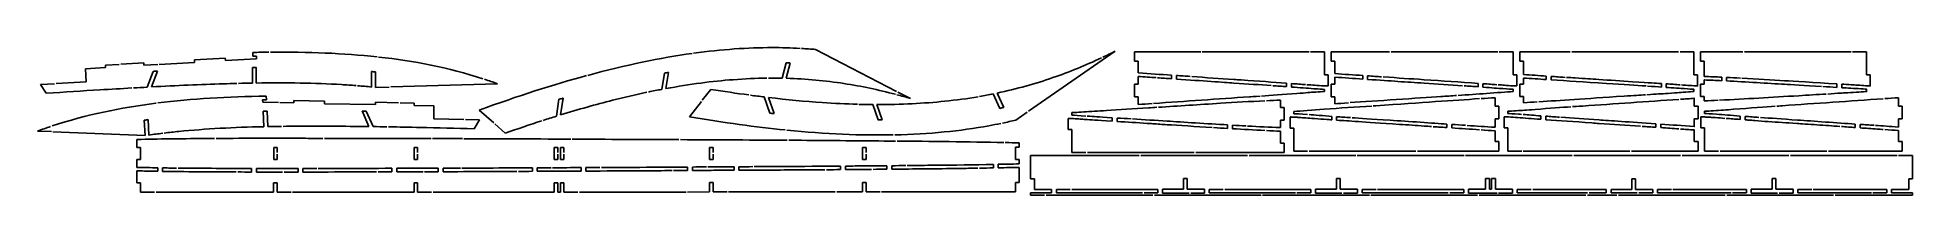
# Model space of a CAD drawing. Header units: millimetres. Extents: x 4 to 1216, y 2 to 98.
import ezdxf

# ---------------------------------------------------------------- set-up
doc = ezdxf.new("R2010")
doc.units = ezdxf.units.MM
doc.layers.get('0').update_dxf_attribs({"linetype": 'CONTINUOUS'})

msp = doc.modelspace()

# ---------------------------------------------------------------- linework, layer by layer
for p, q in [((559.6, 69.9), (507.2, 97.1)), ((35.2, 84.5), (48.1, 85.3)), ((48, 86.9), (57, 87.4)), ((48.1, 85.3), (48, 86.9)), ((58, 87.5), (72.8, 88.4)), ((72.8, 88.4), (72.9, 86.8)), ((72.9, 86.8), (81.9, 87.3)), ((82.9, 87.4), (105.7, 88.7)), ((105.7, 90.3), (125.5, 91.5)), ((105.7, 88.7), (105.7, 90.3)), ((125.5, 91.5), (125.6, 89.9)), ((125.6, 89.9), (145.7, 91.1)), ((143.1, 85.3), (143.1, 75.3)), ((143.3, 92.7), (143.3, 95.2)), ((145.7, 92.8), (143.3, 92.7)), ((145.6, 75.3), (145.6, 85.3)), ((145.7, 91.1), (145.7, 92.8)), ((488.2, 88.4), (485.7, 78.5)), ((488.3, 78.4), (490.8, 88.3)), ((644.9, 57), (701, 96)), ((713.4, 89.4), (713.4, 95.6)), ((756.3, 95.6), (713.4, 95.6)), ((713.4, 89.4), (715.8, 89.4)), ((715.8, 89.4), (715.8, 81.9)), ((826.3, 95.6), (757.3, 95.6)), ((836.3, 95.6), (827.3, 95.6)), ((836.3, 80.6), (836.3, 95.6)), ((840.5, 89.4), (840.5, 95.6)), ((878.3, 95.6), (840.5, 95.6)), ((840.5, 89.4), (842.9, 89.4)), ((842.9, 89.4), (842.9, 81.4)), ((948.3, 95.6), (879.3, 95.6)), ((958.3, 95.6), (949.3, 95.6)), ((958.3, 80.6), (958.3, 95.6)), ((962.6, 89.5), (962.6, 95.6)), ((995.2, 95.6), (962.6, 95.6)), ((962.6, 89.5), (964.9, 89.5)), ((964.9, 89.5), (964.9, 80.8)), ((1065.2, 95.6), (996.2, 95.6)), ((1075.2, 95.6), (1066.2, 95.6)), ((1075.2, 80.6), (1075.2, 95.6)), ((1079.4, 89.5), (1079.4, 95.6)), ((1106.8, 95.6), (1079.4, 95.6)), ((1079.4, 89.5), (1081.8, 89.5)), ((1081.8, 89.5), (1081.8, 79.6)), ((1176.8, 95.6), (1107.8, 95.6)), ((1186.8, 95.6), (1177.8, 95.6)), ((1186.8, 80.6), (1186.8, 95.6)), ((6.1, 74.4), (15.1, 74.9)), ((9.7, 68.7), (6.1, 74.4)), ((16.1, 75), (35.7, 76.1)), ((35.7, 76.1), (35.2, 84.5)), ((79, 82.9), (75, 72.6)), ((77.8, 72.8), (81.8, 83)), ((220.1, 82.8), (220.1, 72.7)), ((222.6, 72.5), (222.6, 82.5)), ((222.6, 72.5), (231.5, 72.7)), ((232.5, 72.8), (301.6, 74.9)), ((409.5, 81.7), (407.9, 71.2)), ((410.5, 71.7), (412.1, 82.2)), ((715.8, 74.6), (713.4, 74.6)), ((713.4, 66.4), (713.4, 74.6)), ((715.8, 79.6), (715.8, 74.6)), ((737.4, 80.4), (737.4, 78.1)), ((740.5, 77.9), (740.5, 80.2)), ((811.8, 75.2), (811.8, 73)), ((814.9, 72.7), (814.9, 75)), ((838.6, 80.6), (836.3, 80.6)), ((838.6, 80.6), (838.6, 73.5)), ((842.9, 74.6), (840.5, 74.6)), ((840.5, 66.4), (840.5, 74.6)), ((842.9, 79.1), (842.9, 74.6)), ((861.1, 80.2), (861.1, 77.9)), ((864.2, 77.7), (864.2, 80)), ((935.6, 75.1), (935.6, 72.9)), ((938.7, 72.6), (938.7, 74.9)), ((960.7, 80.6), (958.3, 80.6)), ((960.7, 73.5), (960.7, 80.6)), ((964.9, 74.6), (962.6, 74.6)), ((962.6, 66.5), (962.6, 74.6)), ((964.9, 78.5), (964.9, 74.6)), ((979.7, 79.8), (979.7, 77.6)), ((982.8, 77.4), (982.8, 79.6)), ((1054.1, 75), (1054.1, 72.7)), ((1057.3, 72.5), (1057.3, 74.8)), ((1077.5, 80.6), (1075.2, 80.6)), ((1077.5, 73.5), (1077.5, 80.6)), ((1081.8, 74.6), (1079.4, 74.6)), ((1079.4, 66.5), (1079.4, 74.6)), ((1081.8, 77.3), (1081.8, 74.6)), ((1093.1, 79.1), (1093.1, 76.8)), ((1096.2, 76.7), (1096.2, 78.9)), ((1167.6, 74.8), (1167.6, 72.5)), ((1170.7, 72.3), (1170.7, 74.6)), ((1189.2, 80.6), (1186.8, 80.6)), ((1189.2, 73.5), (1189.2, 80.6)), ((149.8, 62.8), (149.7, 64.5)), ((149.7, 64.5), (152.1, 64.4)), ((159.9, 62.6), (149.8, 62.8)), ((152.1, 64.4), (152, 66.9)), ((169.9, 62.4), (160.9, 62.6)), ((189.8, 63.5), (169.9, 64)), ((169.9, 64), (169.9, 62.4)), ((189.8, 61.9), (189.8, 63.5)), ((222.7, 61.3), (189.8, 61.9)), ((237.6, 62.5), (222.7, 62.8)), ((222.7, 62.8), (222.7, 61.3)), ((247.6, 62.3), (238.6, 62.5)), ((247.6, 60.7), (247.6, 62.3)), ((260.4, 60.5), (247.6, 60.7)), ((341.3, 64.8), (339.7, 53.8)), ((342.3, 54.6), (344, 65.6)), ((433.4, 63.3), (425.7, 53.5)), ((439.5, 71.2), (434, 64.1)), ((477.6, 55.8), (474, 66.3)), ((476.8, 66), (480.4, 55.5)), ((547.7, 51.4), (544.3, 61.4)), ((546.9, 61.4), (550.3, 51.4)), ((568.5, 65.3), (560.5, 69.5)), ((626.4, 58.9), (622.1, 68.3)), ((624.6, 68.8), (628.9, 59.5)), ((713.4, 66.4), (715.8, 66.4)), ((715.8, 66.4), (715.8, 61.4)), ((807.8, 59.4), (807.8, 64.2)), ((836.3, 69.8), (836.3, 71.2)), ((840.5, 66.4), (842.9, 66.4)), ((842.9, 66.4), (842.9, 61.9)), ((946.6, 60.3), (946.6, 65.8)), ((958.3, 69.8), (958.3, 71.3)), ((962.6, 66.5), (964.9, 66.5)), ((964.9, 66.5), (964.9, 62.5)), ((1075.2, 69.8), (1075.2, 71.3)), ((1075.4, 60.3), (1075.4, 65.4)), ((1079.4, 66.5), (1081.8, 66.5)), ((1081.8, 66.5), (1081.8, 63.7)), ((1186.8, 69.8), (1186.8, 71.3)), ((1207.5, 60.3), (1207.5, 65.8)), ((73.7, 41.2), (73.2, 51.2)), ((75.7, 51.6), (76.2, 41.6)), ((150.5, 47), (150.1, 57)), ((152.6, 57.1), (153, 47.1)), ((218.3, 47.1), (214, 57.2)), ((216.7, 57.1), (221.1, 47.1)), ((260.3, 52.1), (260.4, 60.5)), ((279.9, 51.7), (260.3, 52.1)), ((289.9, 51.4), (280.9, 51.6)), ((286.5, 45.7), (289.9, 51.4)), ((299.1, 49.4), (289.8, 57.8)), ((306.6, 42.8), (299.9, 48.8)), ((636.7, 51.3), (644.1, 56.4)), ((670.6, 45.2), (670.6, 52.4)), ((673, 56.1), (673, 54.5)), ((699.1, 52.8), (699.1, 50.6)), ((702.2, 50.4), (702.2, 52.6)), ((810.2, 59.4), (807.8, 59.4)), ((807.8, 46.4), (807.8, 51.2)), ((807.8, 51.2), (810.2, 51.2)), ((810.2, 59.4), (810.2, 51.2)), ((814, 53.2), (814, 46.1)), ((816.4, 56.9), (816.4, 55.4)), ((841, 53.7), (841, 51.5)), ((844.1, 51.2), (844.1, 53.5)), ((915.4, 48.7), (915.4, 46.4)), ((949, 60.3), (946.6, 60.3)), ((946.6, 46.6), (946.6, 52.1)), ((946.6, 52.1), (949, 52.1)), ((949, 60.3), (949, 52.1)), ((952.4, 53.3), (952.4, 46.2)), ((954.8, 57), (954.8, 55.5)), ((976.2, 54), (976.2, 51.8)), ((979.3, 51.5), (979.3, 53.8)), ((1050.6, 48.9), (1050.6, 46.6)), ((1053.7, 46.4), (1053.7, 48.6)), ((1077.8, 60.3), (1075.4, 60.3)), ((1075.4, 47.1), (1075.4, 52.2)), ((1075.4, 52.2), (1077.8, 52.2)), ((1077.8, 60.3), (1077.8, 52.2)), ((1079.7, 53.3), (1079.7, 46.2)), ((1082.1, 57), (1082.1, 55.5)), ((1105.1, 53.9), (1105.1, 51.7)), ((1108.2, 51.4), (1108.2, 53.7)), ((1179.5, 48.7), (1179.5, 46.5)), ((1182.6, 46.2), (1182.6, 48.5)), ((1209.9, 60.3), (1207.5, 60.3)), ((1207.5, 46.8), (1207.5, 52.2)), ((1207.5, 52.2), (1209.9, 52.2)), ((1209.9, 60.3), (1209.9, 52.2)), ((4.1, 44.2), (13.1, 43.8)), ((14.1, 43.7), (73.7, 41.2)), ((68.4, 38.7), (68.4, 33.6)), ((638.9, 36.5), (638.9, 33.7)), ((670.6, 45.2), (673, 45.2)), ((673, 45.2), (673, 30.2)), ((773.5, 48.2), (773.5, 45.9)), ((776.7, 45.7), (776.7, 48)), ((807.8, 36.4), (807.8, 44.1)), ((814, 46.1), (816.4, 46.1)), ((816.4, 46.1), (816.4, 31.1)), ((918.6, 46.2), (918.6, 48.5)), ((946.6, 37.3), (946.6, 44.3)), ((949, 37.3), (946.6, 37.3)), ((949, 37.3), (949, 31.1)), ((952.4, 46.2), (954.8, 46.2)), ((954.8, 46.2), (954.8, 31.2)), ((1075.4, 37.3), (1075.4, 44.9)), ((1077.8, 37.3), (1075.4, 37.3)), ((1077.8, 37.3), (1077.8, 31.2)), ((1079.7, 46.2), (1082.1, 46.2)), ((1082.1, 46.2), (1082.1, 31.2)), ((1207.5, 37.3), (1207.5, 44.5)), ((1209.9, 37.3), (1207.5, 37.3)), ((1209.9, 37.3), (1209.9, 31.2)), ((68.4, 33.6), (70.8, 33.6)), ((70.8, 25.7), (68.4, 25.7)), ((68.4, 25.7), (68.4, 20.6)), ((70.8, 33.6), (70.8, 25.7)), ((156.9, 25.7), (156.9, 33.6)), ((156.9, 33.6), (159.1, 33.6)), ((159.1, 25.7), (156.9, 25.7)), ((159.1, 33.6), (159.1, 30.2)), ((159.1, 29.2), (159.1, 25.7)), ((247.6, 25.7), (247.6, 33.6)), ((247.6, 33.6), (249.8, 33.6)), ((249.8, 25.7), (247.6, 25.7)), ((249.8, 33.6), (249.8, 30.2)), ((249.8, 29.2), (249.8, 25.7)), ((338.3, 25.7), (338.3, 33.6)), ((338.3, 33.6), (340.6, 33.6)), ((340.6, 25.7), (338.3, 25.7)), ((340.6, 33.6), (340.6, 30.2)), ((340.6, 29.2), (340.6, 25.7)), ((342.2, 25.7), (342.2, 33.6)), ((342.2, 33.6), (344.4, 33.6)), ((344.4, 25.7), (342.2, 25.7)), ((344.4, 33.6), (344.4, 30.2)), ((344.4, 29.2), (344.4, 25.7)), ((438.7, 25.8), (438.7, 33.6)), ((438.7, 33.6), (441, 33.6)), ((441, 25.8), (438.7, 25.8)), ((441, 33.6), (441, 30.2)), ((441, 29.2), (441, 25.8)), ((537.6, 25.8), (537.6, 33.6)), ((537.6, 33.6), (539.9, 33.6)), ((539.9, 25.8), (537.6, 25.8)), ((539.9, 33.6), (539.9, 30.2)), ((539.9, 29.2), (539.9, 25.8)), ((636.5, 25.8), (636.5, 33.7)), ((636.5, 33.7), (638.9, 33.7)), ((638.9, 25.8), (636.5, 25.8)), ((638.9, 25.8), (638.9, 22.9)), ((716.5, 28.3), (646.3, 28.3)), ((646.3, 28.3), (646.3, 13.2)), ((673, 30.2), (682, 30.2)), ((683, 30.2), (752, 30.2)), ((786.5, 28.3), (717.5, 28.3)), ((753, 30.2), (810.2, 30.2)), ((856.5, 28.3), (787.5, 28.3)), ((810.2, 36.4), (807.8, 36.4)), ((810.2, 36.4), (810.2, 30.2)), ((816.4, 31.1), (825.4, 31.1)), ((826.4, 31.1), (895.4, 31.1)), ((926.5, 28.3), (857.5, 28.3)), ((896.4, 31.1), (949, 31.1)), ((996.5, 28.3), (927.5, 28.3)), ((954.8, 31.2), (963.8, 31.2)), ((964.8, 31.2), (1033.8, 31.2)), ((1066.5, 28.3), (997.5, 28.3)), ((1034.8, 31.2), (1077.8, 31.2)), ((1136.5, 28.3), (1067.5, 28.3)), ((1082.1, 31.2), (1091.1, 31.2)), ((1092.1, 31.2), (1161.1, 31.2)), ((1206.5, 28.3), (1137.5, 28.3)), ((1162.1, 31.2), (1209.9, 31.2)), ((1216.5, 28.3), (1207.5, 28.3)), ((1216.5, 28.3), (1216.5, 13.2)), ((68.4, 18.4), (68.4, 10.6)), ((81.9, 20.4), (81.9, 18.1)), ((85, 18), (85, 20.3)), ((142.6, 19.9), (142.6, 17.6)), ((145.7, 17.6), (145.7, 19.9)), ((172.6, 19.9), (172.6, 17.6)), ((175.7, 17.6), (175.7, 19.9)), ((233.3, 20), (233.3, 17.7)), ((236.5, 17.7), (236.5, 20)), ((263.3, 20), (263.3, 17.8)), ((266.5, 17.8), (266.5, 20.1)), ((266.5, 20.1), (268.6, 20.1)), ((268.6, 17.8), (266.5, 17.8)), ((324.1, 20.3), (324.1, 18.1)), ((327.2, 18.1), (327.2, 20.3)), ((355.6, 20.5), (355.6, 18.2)), ((358.7, 18.2), (358.7, 20.5)), ((424.4, 20.8), (424.4, 18.6)), ((427.6, 18.6), (427.6, 20.8)), ((454.5, 21), (454.5, 18.7)), ((457.6, 18.7), (457.6, 21)), ((523.3, 21.4), (523.3, 19.2)), ((526.5, 19.2), (526.5, 21.5)), ((553.4, 21.7), (553.4, 19.4)), ((556.5, 19.4), (556.5, 21.7)), ((622.2, 22.5), (622.2, 20.3)), ((625.3, 20.3), (625.3, 22.6)), ((638.9, 20.6), (638.9, 10.7)), ((646.3, 13.2), (648.7, 13.2)), ((648.7, 13.2), (648.7, 6.2)), ((745.1, 6.4), (745.1, 13.3)), ((745.1, 13.3), (747.6, 13.3)), ((747.6, 13.3), (747.6, 6.4)), ((844, 6.4), (844, 13.3)), ((844, 13.3), (846.5, 13.3)), ((846.5, 13.3), (846.5, 6.4)), ((940.4, 6.4), (940.4, 13.3)), ((940.4, 13.3), (942.9, 13.3)), ((942.9, 13.3), (942.9, 6.4)), ((944.3, 6.4), (944.3, 13.3)), ((944.3, 13.3), (946.8, 13.3)), ((946.8, 13.3), (946.8, 6.4)), ((1035.1, 6.2), (1035.1, 13.2)), ((1035.1, 13.2), (1037.4, 13.2)), ((1037.4, 13.2), (1037.4, 6.2)), ((1125.7, 6.4), (1125.7, 13.3)), ((1125.7, 13.3), (1128.2, 13.3)), ((1128.2, 13.3), (1128.2, 6.4)), ((1214.1, 6.3), (1214.1, 13.2)), ((1214.1, 13.2), (1216.5, 13.2)), ((68.4, 10.6), (70.8, 10.6)), ((70.8, 10.6), (70.8, 4.6)), ((70.8, 4.6), (79.8, 4.6)), ((80.8, 4.6), (156.8, 4.6)), ((156.8, 4.6), (156.8, 10.6)), ((156.8, 10.6), (159.1, 10.6)), ((159.1, 10.6), (159.1, 4.6)), ((159.1, 4.6), (168.1, 4.6)), ((169.1, 4.6), (247.6, 4.6)), ((247.6, 4.6), (247.6, 10.6)), ((247.6, 10.6), (249.9, 10.6)), ((249.9, 10.6), (249.9, 4.6)), ((249.9, 4.6), (258.9, 4.6)), ((259.9, 4.6), (338.3, 4.6)), ((338.3, 4.6), (338.3, 10.6)), ((338.3, 10.6), (340.6, 10.6)), ((340.6, 10.6), (340.6, 4.6)), ((340.6, 4.6), (342.2, 4.6)), ((342.2, 4.6), (342.2, 10.6)), ((342.2, 10.6), (344.5, 10.6)), ((344.5, 10.6), (344.5, 4.6)), ((344.5, 4.6), (353.5, 4.6)), ((354.5, 4.6), (423.5, 4.6)), ((424.5, 4.6), (438.7, 4.7)), ((438.7, 4.7), (438.7, 10.7)), ((438.7, 10.7), (441, 10.7)), ((441, 10.7), (441, 4.7)), ((441, 4.7), (450, 4.7)), ((451, 4.7), (520, 4.7)), ((521, 4.7), (537.6, 4.7)), ((537.6, 4.7), (537.6, 10.7)), ((537.6, 10.7), (539.9, 10.7)), ((539.9, 10.7), (539.9, 4.7)), ((539.9, 4.7), (548.9, 4.7)), ((549.9, 4.7), (636.5, 4.7)), ((636.5, 4.7), (636.5, 10.7)), ((636.5, 10.7), (638.9, 10.7)), ((659.8, 4), (646.3, 4)), ((646.3, 4), (646.3, 2.5)), ((648.7, 6.2), (659.8, 6.2)), ((659.8, 6.2), (659.8, 4)), ((662.9, 4), (662.9, 6.2)), ((728.6, 6.2), (728.6, 4)), ((731.6, 3.9), (731.6, 6.4)), ((731.6, 6.4), (745.1, 6.4)), ((747.6, 6.4), (758.8, 6.4)), ((758.8, 6.4), (758.8, 3.9)), ((761.8, 4), (761.8, 6.2)), ((827.5, 6.2), (827.5, 4)), ((830.5, 3.9), (830.5, 6.4)), ((830.5, 6.4), (844, 6.4)), ((847.6, 3.9), (830.5, 3.9)), ((846.5, 6.4), (857.6, 6.4)), ((857.6, 3.9), (848.6, 3.9)), ((857.6, 6.4), (857.6, 3.9)), ((860.6, 4), (860.6, 6.2)), ((926.3, 6.2), (926.3, 4)), ((929.3, 6.4), (940.4, 6.4)), ((929.3, 3.9), (929.3, 6.4)), ((947.9, 3.9), (929.3, 3.9)), ((942.9, 6.4), (944.3, 6.4)), ((946.8, 6.4), (957.9, 6.4)), ((957.9, 3.9), (948.9, 3.9)), ((957.9, 6.4), (957.9, 3.9)), ((960.9, 4), (960.9, 6.2)), ((1016.4, 6.2), (1018.5, 6.2)), ((1018.5, 4), (1016.4, 4)), ((1018.5, 6.2), (1018.5, 4)), ((1021.6, 4), (1021.6, 6.2)), ((1021.6, 6.2), (1035.1, 6.2)), ((1038.5, 4), (1021.6, 4)), ((1037.4, 6.2), (1048.5, 6.2)), ((1048.5, 4), (1039.5, 4)), ((1048.5, 6.2), (1048.5, 4)), ((1051.6, 4), (1051.6, 6.2)), ((1109.2, 6.3), (1109.2, 4)), ((1112.2, 6.4), (1125.7, 6.4)), ((1112.2, 3.9), (1112.2, 6.4)), ((1128.2, 6.4), (1139.3, 6.4)), ((1139.3, 6.4), (1139.3, 3.9)), ((1142.3, 4), (1142.3, 6.3)), ((1199.9, 6.3), (1199.9, 4)), ((1203, 4), (1203, 6.3)), ((1203, 6.3), (1214.1, 6.3)), ((1216.5, 4), (1203, 4)), ((1216.5, 4), (1216.5, 2.5))]:
    msp.add_line(p, q)
for points, knots in [([(497.2, 97.8), (491.3, 98.1), (485.3, 98.3), (479.2, 98.3), (463.4, 98.3), (446.5, 97.1), (428.4, 94.7)], [62.963633, 62.963633, 62.963633, 62.963633, 67.777365, 67.777365, 67.777365, 80.306672, 80.306672, 80.306672, 80.306672]), ([(145.6, 85.3), (145.6, 85.3), (145.6, 85.3), (145.6, 85.3), (144.8, 85.3), (144, 85.3), (143.2, 85.3), (143.2, 85.3), (143.2, 85.3), (143.1, 85.3)], [0.729213572, 0.729213572, 0.729213572, 0.729213572, 0.729342765, 0.729342765, 0.729342765, 0.734346365, 0.734346365, 0.734346365, 0.734469067, 0.734469067, 0.734469067, 0.734469067]), ([(490.8, 88.3), (490.8, 88.3), (490.8, 88.3), (490.7, 88.3), (489.9, 88.4), (489.1, 88.4), (488.3, 88.4), (488.3, 88.4), (488.3, 88.4), (488.2, 88.4)], [-0.354879958, -0.354879958, -0.354879958, -0.354879958, -0.354710557, -0.354710557, -0.354710557, -0.34918117, -0.34918117, -0.34918117, -0.349072873, -0.349072873, -0.349072873, -0.349072873]), ([(692, 91.6), (681.8, 86.8), (671.4, 82.5), (660.7, 78.8), (649.2, 74.8), (637.3, 71.5), (624.6, 68.8)], [-0.5250361, -0.5250361, -0.5250361, -0.5250361, -0.4405623, -0.4405623, -0.4405623, -0.3497685, -0.3497685, -0.3497685, -0.3497685]), ([(133.1, 75.1), (130.2, 75), (127.3, 74.9), (124.3, 74.8), (109.6, 74.3), (94.1, 73.7), (77.8, 72.8)], [0.7558654, 0.7558654, 0.7558654, 0.7558654, 0.7737697, 0.7737697, 0.7737697, 0.8629802, 0.8629802, 0.8629802, 0.8629802]), ([(81.8, 83), (81.7, 83), (81.7, 83), (81.7, 83), (80.8, 83), (79.9, 82.9), (79.1, 82.9), (79, 82.9), (79, 82.9), (79, 82.9)], [0.854790638, 0.854790638, 0.854790638, 0.854790638, 0.854960055, 0.854960055, 0.854960055, 0.859719001, 0.859719001, 0.859719001, 0.859789574, 0.859789574, 0.859789574, 0.859789574]), ([(210.1, 73.7), (207, 73.9), (203.8, 74.1), (200.7, 74.3), (183.3, 75.4), (165.1, 75.6), (145.6, 75.3)], [0.5823901, 0.5823901, 0.5823901, 0.5823901, 0.6051355, 0.6051355, 0.6051355, 0.729686, 0.729686, 0.729686, 0.729686]), ([(222.6, 82.5), (222.6, 82.5), (222.6, 82.5), (222.6, 82.5), (221.8, 82.6), (221, 82.7), (220.2, 82.8), (220.2, 82.8), (220.1, 82.8), (220.1, 82.8)], [0.554297538, 0.554297538, 0.554297538, 0.554297538, 0.554427699, 0.554427699, 0.554427699, 0.56017017, 0.56017017, 0.56017017, 0.560328516, 0.560328516, 0.560328516, 0.560328516]), ([(412.1, 82.2), (412, 82.2), (412, 82.2), (412, 82.2), (411.2, 82), (410.3, 81.9), (409.5, 81.7), (409.5, 81.7), (409.5, 81.7), (409.5, 81.7)], [-0.192820675, -0.192820675, -0.192820675, -0.192820675, -0.192668995, -0.192668995, -0.192668995, -0.188113976, -0.188113976, -0.188113976, -0.188036465, -0.188036465, -0.188036465, -0.188036465]), ([(475.7, 78.5), (468.7, 78.4), (461.4, 78.1), (454, 77.5), (440.4, 76.5), (426, 74.6), (410.5, 71.7)], [-0.3208869, -0.3208869, -0.3208869, -0.3208869, -0.2732196, -0.2732196, -0.2732196, -0.1866236, -0.1866236, -0.1866236, -0.1866236]), ([(558.9, 68), (547.9, 70.9), (536.9, 73.3), (525.6, 75), (513.6, 76.9), (501.2, 78), (488.3, 78.4)], [-0.5255921, -0.5255921, -0.5255921, -0.5255921, -0.4405623, -0.4405623, -0.4405623, -0.3497685, -0.3497685, -0.3497685, -0.3497685]), ([(715.8, 81.9), (715.8, 81.9), (715.8, 81.9), (715.9, 81.9), (723.7, 81.3), (730, 80.9), (737.4, 80.4)], [0.291904, 0.291904, 0.291904, 0.291904, 0.297798, 0.297798, 0.297798, 2.797022, 2.797022, 2.797022, 2.797022]), ([(727.4, 78.8), (723.7, 79.1), (720, 79.3), (715.9, 79.6), (715.8, 79.6), (715.8, 79.6), (715.8, 79.6)], [1.393771, 1.393771, 1.393771, 1.393771, 2.604899, 2.604899, 2.604899, 2.611123, 2.611123, 2.611123, 2.611123]), ([(801.8, 73.7), (794.5, 74.2), (786.7, 74.7), (777.7, 75.3), (771.3, 75.8), (757.2, 76.7), (740.5, 77.9)], [1.064272, 1.064272, 1.064272, 1.064272, 3.261069, 3.261069, 3.261069, 4.824402, 4.824402, 4.824402, 4.824402]), ([(750.5, 79.5), (759.5, 78.9), (768.6, 78.2), (777.7, 77.6), (779.3, 77.5), (780.8, 77.4), (782.4, 77.3), (794.2, 76.5), (802.5, 75.9), (811.8, 75.2)], [1.280196, 1.280196, 1.280196, 1.280196, 4.014316, 4.014316, 4.014316, 4.481557, 4.481557, 4.481557, 8.0232, 8.0232, 8.0232, 8.0232]), ([(824.9, 74.2), (826.6, 74.1), (828.3, 74), (830, 73.9), (831.7, 73.8), (833.9, 73.6), (835.8, 73.5), (837.3, 73.5), (837.8, 73.4), (838.6, 73.5), (838.6, 73.5), (838.6, 73.5), (838.6, 73.5)], [1.22577, 1.22577, 1.22577, 1.22577, 1.898828, 1.898828, 1.898828, 2.532651, 2.532651, 2.532651, 3.020045, 3.020045, 3.020045, 3.031986, 3.031986, 3.031986, 3.031986]), ([(842.9, 81.4), (842.9, 81.4), (842.9, 81.4), (843, 81.4), (849.1, 81), (855.1, 80.6), (861.1, 80.2)], [0.284746, 0.284746, 0.284746, 0.284746, 0.290369, 0.290369, 0.290369, 2.138683, 2.138683, 2.138683, 2.138683]), ([(861.1, 77.9), (855.1, 78.3), (849.1, 78.7), (843, 79.1), (842.9, 79.1), (842.9, 79.1), (842.9, 79.1)], [0.279812, 0.279812, 0.279812, 0.279812, 2.065299, 2.065299, 2.065299, 2.071532, 2.071532, 2.071532, 2.071532]), ([(925.6, 73.5), (917.3, 74.1), (909.1, 74.6), (900.8, 75.2), (888.6, 76), (879.9, 76.6), (864.2, 77.7)], [1.061488, 1.061488, 1.061488, 1.061488, 3.544464, 3.544464, 3.544464, 7.21095, 7.21095, 7.21095, 7.21095]), ([(874.2, 79.3), (884.2, 78.6), (891.4, 78.1), (900.8, 77.5), (912.4, 76.7), (924, 75.9), (935.6, 75.1)], [1.624411, 1.624411, 1.624411, 1.624411, 5.553757, 5.553757, 5.553757, 10.415435, 10.415435, 10.415435, 10.415435]), ([(948.6, 74.2), (950, 74.1), (951.3, 74), (952.7, 73.9), (954, 73.8), (956.2, 73.6), (958, 73.5), (959.5, 73.5), (960, 73.4), (960.6, 73.5), (960.6, 73.5), (960.7, 73.5), (960.7, 73.5)], [1.39862, 1.39862, 1.39862, 1.39862, 2.070208, 2.070208, 2.070208, 2.747021, 2.747021, 2.747021, 3.295826, 3.295826, 3.295826, 3.312427, 3.312427, 3.312427, 3.312427]), ([(964.9, 80.8), (965, 80.8), (965, 80.8), (965, 80.8), (969.9, 80.5), (975, 80.2), (979.7, 79.8)], [0.281686, 0.281686, 0.281686, 0.281686, 0.287223, 0.287223, 0.287223, 1.747778, 1.747778, 1.747778, 1.747778]), ([(979.7, 77.6), (975, 77.9), (969.9, 78.2), (965, 78.5), (965, 78.5), (965, 78.5), (964.9, 78.5)], [0.364662, 0.364662, 0.364662, 0.364662, 1.681767, 1.681767, 1.681767, 1.687446, 1.687446, 1.687446, 1.687446]), ([(1044.2, 73.4), (1038, 73.8), (1029.9, 74.3), (1018.6, 75), (1003.4, 76), (993.6, 76.7), (982.8, 77.4)], [0.849691, 0.849691, 0.849691, 0.849691, 2.002377, 2.002377, 2.002377, 3.558796, 3.558796, 3.558796, 3.558796]), ([(992.8, 79), (994.7, 78.9), (996.6, 78.7), (998.3, 78.6), (1005.5, 78.1), (1008.3, 78), (1013.6, 77.6), (1020.7, 77.1), (1028.1, 76.7), (1035.4, 76.2), (1047.7, 75.4), (1049.7, 75.3), (1054.1, 75)], [1.534617, 1.534617, 1.534617, 1.534617, 2.134203, 2.134203, 2.134203, 4.693759, 4.693759, 4.693759, 8.119066, 8.119066, 8.119066, 13.867442, 13.867442, 13.867442, 13.867442]), ([(1067.2, 74.1), (1068.2, 74), (1069.1, 73.9), (1070, 73.9), (1071.6, 73.8), (1073.4, 73.6), (1075, 73.6), (1075.7, 73.5), (1076.3, 73.5), (1076.8, 73.5), (1077.1, 73.5), (1077.2, 73.5), (1077.3, 73.5), (1077.4, 73.5), (1077.4, 73.5), (1077.5, 73.5), (1077.5, 73.5), (1077.5, 73.5), (1077.5, 73.5)], [1.106198, 1.106198, 1.106198, 1.106198, 1.385165, 1.385165, 1.385165, 1.872141, 1.872141, 1.872141, 2.087373, 2.087373, 2.087373, 2.197742, 2.197742, 2.197742, 2.218431, 2.218431, 2.218431, 2.224801, 2.224801, 2.224801, 2.224801]), ([(1081.8, 79.6), (1081.8, 79.6), (1081.8, 79.6), (1081.9, 79.6), (1085.6, 79.4), (1089.4, 79.3), (1093.1, 79.1)], [0.283509, 0.283509, 0.283509, 0.283509, 0.289263, 0.289263, 0.289263, 1.411436, 1.411436, 1.411436, 1.411436]), ([(1093.1, 76.8), (1089.4, 77), (1085.6, 77.2), (1081.9, 77.3), (1081.8, 77.3), (1081.8, 77.3), (1081.8, 77.3)], [0.576972, 0.576972, 0.576972, 0.576972, 1.698182, 1.698182, 1.698182, 1.704419, 1.704419, 1.704419, 1.704419]), ([(1157.6, 73.1), (1147, 73.7), (1137.7, 74.3), (1133.8, 74.5), (1123, 75.2), (1108.8, 76), (1096.2, 76.7)], [1.129118, 1.129118, 1.129118, 1.129118, 4.391849, 4.391849, 4.391849, 13.387307, 13.387307, 13.387307, 13.387307]), ([(1106.2, 78.4), (1115.9, 77.9), (1125.7, 77.3), (1133.8, 76.8), (1139.2, 76.5), (1153.3, 75.6), (1167.6, 74.8)], [1.106894, 1.106894, 1.106894, 1.106894, 3.888336, 3.888336, 3.888336, 5.756443, 5.756443, 5.756443, 5.756443]), ([(1170.7, 74.6), (1172.5, 74.5), (1174.8, 74.3), (1176.8, 74.2), (1178.1, 74.1), (1179.6, 74), (1180.9, 73.9), (1183.1, 73.8), (1184.5, 73.7), (1186.2, 73.6), (1186.8, 73.6), (1187.6, 73.5), (1188.3, 73.5), (1188.5, 73.5), (1188.8, 73.5), (1189, 73.5), (1189.1, 73.5), (1189.1, 73.5), (1189.1, 73.5), (1189.1, 73.5), (1189.1, 73.5), (1189.1, 73.5), (1189.2, 73.5), (1189.2, 73.5), (1189.2, 73.5), (1189.2, 73.5), (1189.2, 73.5), (1189.2, 73.5)], [0.028943, 0.028943, 0.028943, 0.028943, 0.553242, 0.553242, 0.553242, 0.911313, 0.911313, 0.911313, 1.48166, 1.48166, 1.48166, 1.666823, 1.666823, 1.666823, 1.714229, 1.714229, 1.714229, 1.724407, 1.724407, 1.724407, 1.727258, 1.727258, 1.727258, 1.728224, 1.728224, 1.728224, 1.731945, 1.731945, 1.731945, 1.731945]), ([(65.1, 72.1), (58.4, 71.7), (51.5, 71.3), (44.5, 70.9), (33.3, 70.2), (21.7, 69.5), (9.7, 68.7)], [0.885816, 0.885816, 0.885816, 0.885816, 0.92144106, 0.92144106, 0.92144106, 0.97842146, 0.97842146, 0.97842146, 0.97842146]), ([(13.6, 47.5), (35.8, 54.8), (57.7, 59.3), (80.6, 62.2), (80.7, 62.2), (80.8, 62.2), (80.9, 62.2)], [0.4137969, 0.4137969, 0.4137969, 0.4137969, 0.5751811, 0.5751811, 0.5751811, 0.5756989, 0.5756989, 0.5756989, 0.5756989]), ([(344, 65.6), (344, 65.6), (343.9, 65.6), (343.9, 65.6), (343.1, 65.3), (342.2, 65), (341.4, 64.8), (341.4, 64.8), (341.3, 64.8), (341.3, 64.8)], [-0.077448545, -0.077448545, -0.077448545, -0.077448545, -0.077307367, -0.077307367, -0.077307367, -0.073391296, -0.073391296, -0.073391296, -0.07333521, -0.07333521, -0.07333521, -0.07333521]), ([(398.1, 69.3), (390.9, 67.8), (383.6, 66), (375.9, 64.1), (365.2, 61.4), (354, 58.2), (342.3, 54.6)], [-0.16383903, -0.16383903, -0.16383903, -0.16383903, -0.12498992, -0.12498992, -0.12498992, -0.07035071, -0.07035071, -0.07035071, -0.07035071]), ([(534.3, 61.6), (527, 61.8), (519.4, 62.1), (511.5, 62.7), (500.5, 63.4), (488.9, 64.5), (476.8, 66)], [-0.16383903, -0.16383903, -0.16383903, -0.16383903, -0.12498992, -0.12498992, -0.12498992, -0.07035071, -0.07035071, -0.07035071, -0.07035071]), ([(612.3, 66.4), (605.3, 65.2), (598.2, 64.3), (590.7, 63.5), (577.2, 62.1), (562.6, 61.3), (546.9, 61.4)], [-0.3208869, -0.3208869, -0.3208869, -0.3208869, -0.2732196, -0.2732196, -0.2732196, -0.1866236, -0.1866236, -0.1866236, -0.1866236]), ([(715.8, 61.4), (715.8, 61.4), (715.8, 61.4), (715.9, 61.4), (718.8, 61.6), (721.8, 61.8), (724.8, 62)], [0.2825402, 0.2825402, 0.2825402, 0.2825402, 0.2889744, 0.2889744, 0.2889744, 1.182541, 1.182541, 1.182541, 1.182541]), ([(725.8, 62.1), (746.5, 63.5), (767.1, 64.9), (787.8, 66.4), (788.6, 66.4), (791.1, 66.6), (794.6, 66.8)], [1.282541, 1.282541, 1.282541, 1.282541, 7.50223, 7.50223, 7.50223, 7.734393, 7.734393, 7.734393, 7.734393]), ([(797.8, 63.8), (788.2, 63.3), (778.5, 62.8), (769, 62.2), (755.3, 61.3), (741.7, 60.5), (728.9, 59.6)], [0.5209514, 0.5209514, 0.5209514, 0.5209514, 0.6126067, 0.6126067, 0.6126067, 0.7448872, 0.7448872, 0.7448872, 0.7448872]), ([(795.6, 66.9), (801.4, 67.3), (809.8, 67.9), (818.4, 68.5), (824.7, 69), (826.7, 69.2), (830.7, 69.5), (832.9, 69.6), (834.8, 69.7), (836.2, 69.8), (836.2, 69.8), (836.2, 69.8), (836.3, 69.8)], [7.755513, 7.755513, 7.755513, 7.755513, 8.1154757, 8.1154757, 8.1154757, 8.3764214, 8.3764214, 8.3764214, 8.5197979, 8.5197979, 8.5197979, 8.5217081, 8.5217081, 8.5217081, 8.5217081]), ([(807.8, 64.2), (807.7, 64.2), (807.7, 64.2), (807.7, 64.2), (804.7, 64.1), (801.8, 64), (798.8, 63.8)], [0.4891741, 0.4891741, 0.4891741, 0.4891741, 0.48937365, 0.48937365, 0.48937365, 0.51777689, 0.51777689, 0.51777689, 0.51777689]), ([(836.3, 71.2), (836.2, 71.2), (836.2, 71.2), (836.2, 71.2), (834.8, 71.3), (832.8, 71.4), (829.4, 71.6), (824.9, 72), (820.6, 72.3), (814.9, 72.7)], [0.1837226, 0.1837226, 0.1837226, 0.1837226, 0.1858526, 0.1858526, 0.1858526, 0.3374339, 0.3374339, 0.3374339, 0.5392153, 0.5392153, 0.5392153, 0.5392153]), ([(842.9, 61.9), (842.9, 61.9), (842.9, 61.9), (843, 61.9), (845.1, 62), (848.2, 62.2), (851.9, 62.5)], [0.1520836, 0.1520836, 0.1520836, 0.1520836, 0.1544741, 0.1544741, 0.1544741, 0.3932326, 0.3932326, 0.3932326, 0.3932326]), ([(852.9, 62.6), (869.2, 63.7), (896.6, 65.5), (911.6, 66.6), (915, 66.8), (918.4, 67), (921.7, 67.2)], [0.414329, 0.414329, 0.414329, 0.414329, 1.433911, 1.433911, 1.433911, 1.662744, 1.662744, 1.662744, 1.662744]), ([(936.6, 65.2), (919.2, 64), (900.2, 62.7), (869.4, 60.6), (868.9, 60.5), (868.3, 60.5), (867.8, 60.5)], [1.286826, 1.286826, 1.286826, 1.286826, 6.505677, 6.505677, 6.505677, 6.597773, 6.597773, 6.597773, 6.597773]), ([(922.7, 67.3), (928.9, 67.7), (935, 68.1), (941.1, 68.6), (947.2, 69), (954.2, 69.6), (958.2, 69.8), (958.3, 69.8), (958.3, 69.8), (958.3, 69.8)], [1.685334, 1.685334, 1.685334, 1.685334, 2.1018599, 2.1018599, 2.1018599, 2.513359, 2.513359, 2.513359, 2.5152859, 2.5152859, 2.5152859, 2.5152859]), ([(946.6, 65.8), (946.6, 65.8), (946.5, 65.8), (946.5, 65.8), (943.6, 65.6), (940.6, 65.4), (937.6, 65.2)], [0.2833118, 0.2833118, 0.2833118, 0.2833118, 0.2897658, 0.2897658, 0.2897658, 1.1872156, 1.1872156, 1.1872156, 1.1872156]), ([(958.3, 71.3), (958.3, 71.3), (958.3, 71.3), (958.2, 71.3), (956.9, 71.3), (954.9, 71.4), (951.7, 71.7), (948.1, 71.9), (944.5, 72.2), (938.7, 72.6)], [0.1700947, 0.1700947, 0.1700947, 0.1700947, 0.1719766, 0.1719766, 0.1719766, 0.3034879, 0.3034879, 0.3034879, 0.4464918, 0.4464918, 0.4464918, 0.4464918]), ([(964.9, 62.5), (965, 62.5), (965, 62.5), (965, 62.5), (968.1, 62.7), (971, 62.9), (973.9, 63.1)], [0.2865818, 0.2865818, 0.2865818, 0.2865818, 0.2931648, 0.2931648, 0.2931648, 1.2421011, 1.2421011, 1.2421011, 1.2421011]), ([(974.9, 63.1), (989.4, 64.1), (1003.5, 65.1), (1030, 66.8), (1036.2, 67.2), (1040.5, 67.5), (1043.8, 67.7)], [1.350582, 1.350582, 1.350582, 1.350582, 6.075626, 6.075626, 6.075626, 7.165095, 7.165095, 7.165095, 7.165095]), ([(1065.5, 64.7), (1044.7, 63.3), (1024, 61.8), (1003.3, 60.4), (1002.5, 60.4), (1000.1, 60.2), (996.6, 60)], [1.282542, 1.282542, 1.282542, 1.282542, 7.515373, 7.515373, 7.515373, 7.747348, 7.747348, 7.747348, 7.747348]), ([(1044.8, 67.7), (1051.5, 68.2), (1053.6, 68.3), (1058.5, 68.6), (1064.7, 69), (1067.7, 69.3), (1070, 69.5), (1072.4, 69.6), (1074, 69.7), (1075.1, 69.8), (1075.1, 69.8), (1075.1, 69.8), (1075.2, 69.8)], [7.279134, 7.279134, 7.279134, 7.279134, 9.675267, 9.675267, 9.675267, 12.635751, 12.635751, 12.635751, 15.609383, 15.609383, 15.609383, 15.661276, 15.661276, 15.661276, 15.661276]), ([(1075.2, 71.3), (1075.1, 71.3), (1075.1, 71.3), (1075.1, 71.3), (1073.8, 71.3), (1071.9, 71.5), (1068.8, 71.7), (1067.5, 71.8), (1060.8, 72.3), (1057.3, 72.5)], [0.1722, 0.1722, 0.1722, 0.1722, 0.1741925, 0.1741925, 0.1741925, 0.3112353, 0.3112353, 0.3112353, 0.3704791, 0.3704791, 0.3704791, 0.3704791]), ([(1075.4, 65.4), (1075.4, 65.4), (1075.4, 65.4), (1075.4, 65.4), (1072.4, 65.2), (1069.4, 65), (1066.4, 64.8)], [0.2825406, 0.2825406, 0.2825406, 0.2825406, 0.288975, 0.288975, 0.288975, 1.1825415, 1.1825415, 1.1825415, 1.1825415]), ([(1081.8, 63.7), (1081.8, 63.7), (1081.8, 63.7), (1081.9, 63.7), (1084.9, 63.9), (1087.8, 64), (1090.8, 64.1)], [0.2824789, 0.2824789, 0.2824789, 0.2824789, 0.2887373, 0.2887373, 0.2887373, 1.1853897, 1.1853897, 1.1853897, 1.1853897]), ([(1091.8, 64.2), (1108.6, 65), (1125.3, 66), (1142.9, 67.1), (1148.8, 67.5), (1154.8, 67.8), (1160.7, 68.2)], [1.285827, 1.285827, 1.285827, 1.285827, 6.343462, 6.343462, 6.343462, 8.042733, 8.042733, 8.042733, 8.042733]), ([(1197.5, 65.1), (1175.8, 63.6), (1154.1, 62.1), (1132.4, 60.6), (1131.9, 60.5), (1130.6, 60.5), (1128.7, 60.3)], [1.282546, 1.282546, 1.282546, 1.282546, 7.805113, 7.805113, 7.805113, 7.966983, 7.966983, 7.966983, 7.966983]), ([(1161.7, 68.2), (1164.6, 68.4), (1167.6, 68.6), (1170.5, 68.8), (1171.3, 68.8), (1177.1, 69.1), (1181.8, 69.5), (1184.1, 69.6), (1185.7, 69.7), (1186.8, 69.8), (1186.8, 69.8), (1186.8, 69.8), (1186.8, 69.8)], [8.138204, 8.138204, 8.138204, 8.138204, 8.985966, 8.985966, 8.985966, 9.201391, 9.201391, 9.201391, 9.306376, 9.306376, 9.306376, 9.308173, 9.308173, 9.308173, 9.308173]), ([(1186.8, 71.3), (1186.8, 71.3), (1186.8, 71.3), (1186.8, 71.3), (1185.6, 71.4), (1183.9, 71.5), (1181.4, 71.7), (1177.6, 71.9), (1172.1, 72.2), (1170.7, 72.3)], [0.2234839, 0.2234839, 0.2234839, 0.2234839, 0.2265585, 0.2265585, 0.2265585, 0.4197228, 0.4197228, 0.4197228, 0.7060114, 0.7060114, 0.7060114, 0.7060114]), ([(1207.5, 65.8), (1207.5, 65.8), (1207.4, 65.8), (1207.4, 65.8), (1204.5, 65.6), (1201.5, 65.4), (1198.5, 65.2)], [0.2825448, 0.2825448, 0.2825448, 0.2825448, 0.2889811, 0.2889811, 0.2889811, 1.1825457, 1.1825457, 1.1825457, 1.1825457]), ([(73.2, 51.2), (73.3, 51.2), (73.3, 51.2), (73.3, 51.2), (74.1, 51.4), (74.9, 51.5), (75.7, 51.6), (75.7, 51.6), (75.7, 51.6), (75.7, 51.6)], [0.554297538, 0.554297538, 0.554297538, 0.554297538, 0.554427699, 0.554427699, 0.554427699, 0.56017017, 0.56017017, 0.56017017, 0.560328516, 0.560328516, 0.560328516, 0.560328516]), ([(150.1, 57), (150.1, 57), (150.1, 57), (150.1, 57), (150.9, 57), (151.7, 57.1), (152.5, 57.1), (152.5, 57.1), (152.5, 57.1), (152.6, 57.1)], [0.729213572, 0.729213572, 0.729213572, 0.729213572, 0.729342765, 0.729342765, 0.729342765, 0.734346365, 0.734346365, 0.734346365, 0.734469067, 0.734469067, 0.734469067, 0.734469067]), ([(214, 57.2), (214, 57.2), (214, 57.2), (214.1, 57.2), (214.9, 57.1), (215.8, 57.1), (216.7, 57.1), (216.7, 57.1), (216.7, 57.1), (216.7, 57.1)], [0.854790638, 0.854790638, 0.854790638, 0.854790638, 0.854960055, 0.854960055, 0.854960055, 0.859719001, 0.859719001, 0.859719001, 0.859789574, 0.859789574, 0.859789574, 0.859789574]), ([(480.4, 55.5), (480.3, 55.5), (480.3, 55.5), (480.3, 55.5), (479.4, 55.6), (478.5, 55.7), (477.7, 55.8), (477.6, 55.8), (477.6, 55.8), (477.6, 55.8)], [-0.077448545, -0.077448545, -0.077448545, -0.077448545, -0.077307367, -0.077307367, -0.077307367, -0.073391296, -0.073391296, -0.073391296, -0.07333521, -0.07333521, -0.07333521, -0.07333521]), ([(550.3, 51.4), (550.3, 51.4), (550.3, 51.4), (550.2, 51.4), (549.4, 51.4), (548.6, 51.4), (547.7, 51.4), (547.7, 51.4), (547.7, 51.4), (547.7, 51.4)], [-0.192820675, -0.192820675, -0.192820675, -0.192820675, -0.192668995, -0.192668995, -0.192668995, -0.188113976, -0.188113976, -0.188113976, -0.188036465, -0.188036465, -0.188036465, -0.188036465]), ([(627, 49.1), (624.4, 48.6), (621.9, 48.1), (619.3, 47.6), (600.8, 44.2), (580.8, 42.2), (558.5, 41.7)], [65.701969, 65.701969, 65.701969, 65.701969, 67.777365, 67.777365, 67.777365, 82.599803, 82.599803, 82.599803, 82.599803]), ([(628.9, 59.5), (628.9, 59.5), (628.8, 59.5), (628.8, 59.5), (628, 59.3), (627.2, 59.1), (626.4, 58.9), (626.4, 58.9), (626.4, 58.9), (626.4, 58.9)], [-0.354879958, -0.354879958, -0.354879958, -0.354879958, -0.354710557, -0.354710557, -0.354710557, -0.34918117, -0.34918117, -0.34918117, -0.349072873, -0.349072873, -0.349072873, -0.349072873]), ([(699.1, 50.6), (687.4, 51.3), (686.7, 51.3), (681, 51.7), (679.8, 51.8), (678.7, 51.9), (677.5, 52), (675.9, 52.1), (674.4, 52.2), (673, 52.3), (672.7, 52.3), (672.4, 52.3), (672.1, 52.3), (671.7, 52.3), (671.2, 52.3), (670.9, 52.4), (670.9, 52.4), (670.8, 52.4), (670.8, 52.4), (670.7, 52.4), (670.7, 52.4), (670.7, 52.4), (670.7, 52.4), (670.6, 52.4), (670.6, 52.4), (670.6, 52.4), (670.6, 52.4), (670.6, 52.4)], [0.007045, 0.007045, 0.007045, 0.007045, 3.531548, 3.531548, 3.531548, 4.310004, 4.310004, 4.310004, 5.36099, 5.36099, 5.36099, 5.578187, 5.578187, 5.578187, 5.851615, 5.851615, 5.851615, 5.905778, 5.905778, 5.905778, 5.93206, 5.93206, 5.93206, 5.937489, 5.937489, 5.937489, 5.947924, 5.947924, 5.947924, 5.947924]), ([(727.9, 59.6), (726.1, 59.5), (724.3, 59.3), (722.5, 59.2), (712.8, 58.6), (703.6, 58), (695.3, 57.5), (689.9, 57.2), (685, 56.9), (680.6, 56.6), (678.5, 56.4), (676.5, 56.3), (674.7, 56.2), (674.1, 56.1), (673.5, 56.1), (673, 56.1), (673, 56.1), (673, 56.1), (673, 56.1)], [0.7483205, 0.7483205, 0.7483205, 0.7483205, 0.7669905, 0.7669905, 0.7669905, 0.8690069, 0.8690069, 0.8690069, 0.9345034, 0.9345034, 0.9345034, 0.9672517, 0.9672517, 0.9672517, 0.9782562, 0.9782562, 0.9782562, 0.9786536, 0.9786536, 0.9786536, 0.9786536]), ([(673, 54.5), (673, 54.5), (673, 54.5), (673, 54.5), (674.8, 54.4), (677.5, 54.2), (681.9, 53.9)], [0.2282758, 0.2282758, 0.2282758, 0.2282758, 0.2317425, 0.2317425, 0.2317425, 0.5598384, 0.5598384, 0.5598384, 0.5598384]), ([(763.6, 46.5), (753.1, 47.1), (741.8, 47.9), (734.5, 48.3), (731.5, 48.5), (728.3, 48.7), (725.2, 48.9), (724, 49), (723.2, 49.1), (721.7, 49.1), (715.3, 49.6), (708.7, 50), (702.2, 50.4)], [0.945262, 0.945262, 0.945262, 0.945262, 3.75751, 3.75751, 3.75751, 4.909768, 4.909768, 4.909768, 5.356046, 5.356046, 5.356046, 7.333819, 7.333819, 7.333819, 7.333819]), ([(712.2, 52), (719.6, 51.5), (727.1, 51.1), (734.5, 50.6), (744.2, 50), (761.1, 48.9), (773.5, 48.2)], [1.313889, 1.313889, 1.313889, 1.313889, 3.549994, 3.549994, 3.549994, 6.471669, 6.471669, 6.471669, 6.471669]), ([(841, 51.5), (839.9, 51.5), (838.8, 51.6), (837.7, 51.7), (835, 51.9), (833.2, 52), (829.8, 52.3), (825.3, 52.6), (823, 52.8), (819.7, 53), (819.3, 53), (819, 53), (818.6, 53.1), (818, 53.1), (817.5, 53.1), (816.9, 53.2), (816.2, 53.2), (815.4, 53.2), (814.8, 53.2), (814.7, 53.3), (814.6, 53.3), (814.5, 53.3), (814.4, 53.3), (814.4, 53.3), (814.3, 53.3), (814.3, 53.3), (814.2, 53.2), (814.1, 53.2), (814.1, 53.2), (814.1, 53.2), (814.1, 53.2), (814.1, 53.2), (814, 53.2), (814, 53.2)], [0.16902, 0.16902, 0.16902, 0.16902, 0.495663, 0.495663, 0.495663, 1.315019, 1.315019, 1.315019, 2.414362, 2.414362, 2.414362, 2.534719, 2.534719, 2.534719, 2.743746, 2.743746, 2.743746, 2.999671, 2.999671, 2.999671, 3.045388, 3.045388, 3.045388, 3.067564, 3.067564, 3.067564, 3.083377, 3.083377, 3.083377, 3.11, 3.11, 3.11, 3.136372, 3.136372, 3.136372, 3.136372]), ([(866.8, 60.4), (856.6, 59.7), (846.3, 59.1), (836.1, 58.3), (828.7, 57.8), (820.9, 57.1), (816.5, 56.9), (816.4, 56.9), (816.4, 56.9), (816.4, 56.9)], [6.65407, 6.65407, 6.65407, 6.65407, 8.383025, 8.383025, 8.383025, 9.64898, 9.64898, 9.64898, 9.654484, 9.654484, 9.654484, 9.654484]), ([(816.4, 55.4), (816.4, 55.4), (816.4, 55.4), (816.5, 55.4), (818.1, 55.4), (820.8, 55.2), (825.4, 54.9)], [0.1808625, 0.1808625, 0.1808625, 0.1808625, 0.1830827, 0.1830827, 0.1830827, 0.3780169, 0.3780169, 0.3780169, 0.3780169]), ([(905.5, 47.1), (903.9, 47.2), (902.3, 47.3), (900.8, 47.4), (895.8, 47.8), (890.1, 48.2), (884.8, 48.5), (859.6, 50.2), (852.6, 50.7), (844.1, 51.2)], [1.624201, 1.624201, 1.624201, 1.624201, 2.116162, 2.116162, 2.116162, 3.681946, 3.681946, 3.681946, 11.169967, 11.169967, 11.169967, 11.169967]), ([(854.1, 52.8), (859.1, 52.5), (866.1, 52), (878.8, 51.2), (890.3, 50.4), (906.8, 49.3), (915.4, 48.7)], [1.340635, 1.340635, 1.340635, 1.340635, 2.709374, 2.709374, 2.709374, 3.950321, 3.950321, 3.950321, 3.950321]), ([(976.2, 51.8), (970.1, 52.2), (965.8, 52.6), (961.1, 52.9), (959.4, 53), (957.2, 53.2), (955.2, 53.3), (953.7, 53.3), (953.2, 53.3), (952.4, 53.3), (952.4, 53.3), (952.4, 53.3), (952.4, 53.3)], [0.068577, 0.068577, 0.068577, 0.068577, 1.91367, 1.91367, 1.91367, 2.552812, 2.552812, 2.552812, 3.044679, 3.044679, 3.044679, 3.056604, 3.056604, 3.056604, 3.056604]), ([(995.6, 59.9), (989.9, 59.5), (981.6, 58.9), (972.6, 58.2), (966.2, 57.7), (964.3, 57.6), (960.3, 57.3), (958.1, 57.2), (956.3, 57.1), (954.8, 57), (954.8, 57), (954.8, 57), (954.8, 57)], [7.7688013, 7.7688013, 7.7688013, 7.7688013, 8.1295263, 8.1295263, 8.1295263, 8.3907488, 8.3907488, 8.3907488, 8.5343059, 8.5343059, 8.5343059, 8.5362162, 8.5362162, 8.5362162, 8.5362162]), ([(954.8, 55.5), (954.8, 55.5), (954.8, 55.5), (954.8, 55.5), (956.2, 55.5), (958.3, 55.4), (961.7, 55.1), (962.4, 55.1), (963.1, 55), (963.7, 55)], [0.1842406, 0.1842406, 0.1842406, 0.1842406, 0.1863818, 0.1863818, 0.1863818, 0.3398779, 0.3398779, 0.3398779, 0.3703729, 0.3703729, 0.3703729, 0.3703729]), ([(1040.6, 47.3), (1031.7, 47.9), (1022.8, 48.5), (1013.8, 49.1), (1012.2, 49.2), (1010.7, 49.3), (1009.1, 49.5), (997.1, 50.3), (988.7, 50.8), (979.3, 51.5)], [1.358441, 1.358441, 1.358441, 1.358441, 4.047944, 4.047944, 4.047944, 4.519073, 4.519073, 4.519073, 8.108918, 8.108918, 8.108918, 8.108918]), ([(989.2, 53.1), (996.8, 52.5), (1004.6, 52), (1013.8, 51.4), (1020.1, 51), (1034, 50), (1050.6, 48.9)], [1.049114, 1.049114, 1.049114, 1.049114, 3.288313, 3.288313, 3.288313, 4.83922, 4.83922, 4.83922, 4.83922]), ([(1053.7, 48.6), (1061.1, 48.1), (1067.4, 47.7), (1075.4, 47.1), (1075.4, 47.1), (1075.4, 47.1), (1075.4, 47.1)], [0.226881, 0.226881, 0.226881, 0.226881, 2.526188, 2.526188, 2.526188, 2.532392, 2.532392, 2.532392, 2.532392]), ([(1095.1, 52.4), (1093.1, 52.6), (1091.2, 52.7), (1089.2, 52.9), (1088, 53), (1086.8, 53), (1085.8, 53.1), (1085, 53.1), (1084.3, 53.2), (1083.5, 53.2), (1082.7, 53.3), (1081.5, 53.3), (1080.8, 53.3), (1080.4, 53.3), (1080.4, 53.3), (1080, 53.3), (1079.9, 53.3), (1079.8, 53.3), (1079.7, 53.3), (1079.7, 53.3), (1079.7, 53.3), (1079.7, 53.3)], [1.28931, 1.28931, 1.28931, 1.28931, 2.049687, 2.049687, 2.049687, 2.512564, 2.512564, 2.512564, 2.842398, 2.842398, 2.842398, 3.21199, 3.21199, 3.21199, 3.389181, 3.389181, 3.389181, 3.434824, 3.434824, 3.434824, 3.444577, 3.444577, 3.444577, 3.444577]), ([(1127.7, 60.3), (1121.8, 59.9), (1111.6, 59.1), (1100.7, 58.3), (1096.4, 57.9), (1092.2, 57.6), (1087.9, 57.3), (1085.6, 57.2), (1083.6, 57.1), (1082.1, 57), (1082.1, 57), (1082.1, 57), (1082.1, 57)], [7.9937353, 7.9937353, 7.9937353, 7.9937353, 8.4420496, 8.4420496, 8.4420496, 8.6166029, 8.6166029, 8.6166029, 8.7113801, 8.7113801, 8.7113801, 8.7125908, 8.7125908, 8.7125908, 8.7125908]), ([(1082.1, 55.5), (1082.1, 55.5), (1082.1, 55.5), (1082.1, 55.5), (1083.6, 55.5), (1085.9, 55.4), (1089.7, 55.1), (1094.5, 54.8), (1099.1, 54.4), (1105.1, 53.9)], [0.1873639, 0.1873639, 0.1873639, 0.1873639, 0.189583, 0.189583, 0.189583, 0.3594855, 0.3594855, 0.3594855, 0.5716085, 0.5716085, 0.5716085, 0.5716085]), ([(1169.5, 47.2), (1167.1, 47.3), (1164.7, 47.5), (1162.3, 47.7), (1157.2, 48), (1152.2, 48.4), (1147.1, 48.7), (1144.4, 48.9), (1143.6, 48.9), (1141.6, 49.1), (1135.1, 49.5), (1129.2, 49.9), (1123.2, 50.3), (1120.3, 50.5), (1117.4, 50.7), (1114.6, 51), (1113.2, 51.1), (1111.8, 51.2), (1110.5, 51.3), (1109.7, 51.3), (1109, 51.4), (1108.2, 51.4)], [1.39381, 1.39381, 1.39381, 1.39381, 2.120085, 2.120085, 2.120085, 3.640287, 3.640287, 3.640287, 4.458851, 4.458851, 4.458851, 7.056855, 7.056855, 7.056855, 8.295745, 8.295745, 8.295745, 8.891792, 8.891792, 8.891792, 9.208172, 9.208172, 9.208172, 9.208172]), ([(1118.1, 53), (1124.9, 52.5), (1131.5, 52), (1142.2, 51.3), (1152.1, 50.6), (1167.7, 49.5), (1179.5, 48.7)], [1.306666, 1.306666, 1.306666, 1.306666, 3.707649, 3.707649, 3.707649, 5.934077, 5.934077, 5.934077, 5.934077]), ([(118.6, 39.4), (115.8, 39.3), (113.2, 39.3), (110.6, 39.3), (97.4, 39.2), (82, 39.1), (68.5, 38.7), (68.4, 38.7), (68.4, 38.7), (68.4, 38.7)], [11.977432, 11.977432, 11.977432, 11.977432, 12.565824, 12.565824, 12.565824, 15.587864, 15.587864, 15.587864, 15.591271, 15.591271, 15.591271, 15.591271]), ([(86.1, 42.9), (89.2, 43.2), (92.3, 43.6), (95.5, 43.9), (112.8, 45.6), (131, 46.6), (150.5, 47)], [0.5823901, 0.5823901, 0.5823901, 0.5823901, 0.6051355, 0.6051355, 0.6051355, 0.729686, 0.729686, 0.729686, 0.729686]), ([(188.6, 39.4), (184.3, 39.4), (180, 39.4), (176, 39.5), (160.9, 39.5), (138.6, 39.5), (119.6, 39.4)], [6.762266, 6.762266, 6.762266, 6.762266, 7.854433, 7.854433, 7.854433, 11.906306, 11.906306, 11.906306, 11.906306]), ([(163, 47.2), (165.9, 47.3), (168.8, 47.3), (171.8, 47.3), (186.5, 47.4), (202, 47.3), (218.3, 47.1)], [0.7558654, 0.7558654, 0.7558654, 0.7558654, 0.7737697, 0.7737697, 0.7737697, 0.8629802, 0.8629802, 0.8629802, 0.8629802]), ([(231.1, 46.9), (237.8, 46.8), (244.7, 46.6), (251.7, 46.5), (262.9, 46.2), (274.5, 46), (286.5, 45.7)], [0.885816, 0.885816, 0.885816, 0.885816, 0.92144106, 0.92144106, 0.92144106, 0.97842146, 0.97842146, 0.97842146, 0.97842146]), ([(268.6, 39.3), (268.6, 39.3), (268.6, 39.3), (268.6, 39.3), (265.7, 39.3), (262.7, 39.3), (259.6, 39.3)], [-0.0000052, -0.0000052, -0.0000052, -0.0000052, 0, 0, 0, 0.8625853, 0.8625853, 0.8625853, 0.8625853]), ([(278.9, 39.3), (275.2, 39.3), (271.8, 39.3), (268.6, 39.3), (268.6, 39.3), (268.6, 39.3), (268.6, 39.3)], [35.710874, 35.710874, 35.710874, 35.710874, 37.184191, 37.184191, 37.184191, 37.184199, 37.184199, 37.184199, 37.184199]), ([(558.9, 37.7), (556.4, 37.7), (553.9, 37.7), (551.6, 37.7), (532.9, 37.9), (513.3, 38), (494.6, 38.2), (493, 38.2), (491.5, 38.2), (489.9, 38.2)], [7.35941, 7.35941, 7.35941, 7.35941, 8.136459, 8.136459, 8.136459, 14.425943, 14.425943, 14.425943, 14.950442, 14.950442, 14.950442, 14.950442]), ([(638.9, 36.5), (638.8, 36.5), (638.8, 36.5), (638.8, 36.5), (635.9, 36.6), (632.9, 36.7), (629.9, 36.7)], [-0.0046075, -0.0046075, -0.0046075, -0.0046075, 0, 0, 0, 0.8680619, 0.8680619, 0.8680619, 0.8680619]), ([(786.6, 47.4), (793.7, 47), (800.8, 46.7), (807.7, 46.4), (807.7, 46.4), (807.7, 46.4), (807.8, 46.4)], [3.505721, 3.505721, 3.505721, 3.505721, 4.825668, 4.825668, 4.825668, 4.829644, 4.829644, 4.829644, 4.829644]), ([(807.8, 44.1), (807.8, 44.1), (807.7, 44.1), (807.7, 44.1), (804.8, 44.2), (801.8, 44.4), (798.8, 44.5)], [0.2816758, 0.2816758, 0.2816758, 0.2816758, 0.2873731, 0.2873731, 0.2873731, 1.1673557, 1.1673557, 1.1673557, 1.1673557]), ([(915.4, 46.4), (913.7, 46.6), (911.9, 46.7), (910.1, 46.8), (908.9, 46.9), (907.7, 47), (906.5, 47)], [0.5742433, 0.5742433, 0.5742433, 0.5742433, 1.1375263, 1.1375263, 1.1375263, 1.5199288, 1.5199288, 1.5199288, 1.5199288]), ([(928.5, 47.8), (934.5, 47.4), (940.5, 47), (946.5, 46.6), (946.5, 46.6), (946.6, 46.6), (946.6, 46.6)], [1.682369, 1.682369, 1.682369, 1.682369, 3.398971, 3.398971, 3.398971, 3.405074, 3.405074, 3.405074, 3.405074]), ([(946.6, 44.3), (946.6, 44.3), (946.5, 44.3), (946.5, 44.3), (943.6, 44.5), (940.6, 44.7), (937.6, 44.9)], [0.2838763, 0.2838763, 0.2838763, 0.2838763, 0.2894722, 0.2894722, 0.2894722, 1.1813732, 1.1813732, 1.1813732, 1.1813732]), ([(1075.4, 44.9), (1075.4, 44.9), (1075.4, 44.9), (1075.4, 44.9), (1072.2, 45.1), (1069.3, 45.3), (1066.4, 45.5)], [0.291869, 0.291869, 0.291869, 0.291869, 0.29776, 0.29776, 0.29776, 1.30281, 1.30281, 1.30281, 1.30281]), ([(1197.5, 45.2), (1196.3, 45.3), (1195, 45.4), (1193.6, 45.5), (1190, 45.7), (1186.3, 46), (1182.6, 46.2)], [1.264984, 1.264984, 1.264984, 1.264984, 1.620791, 1.620791, 1.620791, 2.599289, 2.599289, 2.599289, 2.599289]), ([(1192.6, 47.8), (1197.1, 47.5), (1201.9, 47.2), (1207.4, 46.8), (1207.4, 46.8), (1207.5, 46.8), (1207.5, 46.8)], [1.572308, 1.572308, 1.572308, 1.572308, 2.93608, 2.93608, 2.93608, 2.941337, 2.941337, 2.941337, 2.941337]), ([(1207.5, 44.5), (1207.5, 44.5), (1207.5, 44.5), (1207.4, 44.5), (1204.5, 44.7), (1201.6, 44.9), (1198.5, 45.1)], [0.2853418, 0.2853418, 0.2853418, 0.2853418, 0.2909581, 0.2909581, 0.2909581, 1.1707751, 1.1707751, 1.1707751, 1.1707751]), ([(68.4, 20.6), (68.4, 20.6), (68.4, 20.6), (68.5, 20.6), (72.9, 20.5), (77.4, 20.4), (81.9, 20.4)], [-0.002063, -0.002063, -0.002063, -0.002063, 0.00253, 0.00253, 0.00253, 1.333497, 1.333497, 1.333497, 1.333497]), ([(81.9, 18.1), (77.3, 18.1), (72.8, 18.2), (68.5, 18.4), (68.4, 18.4), (68.4, 18.4), (68.4, 18.4)], [5.664148, 5.664148, 5.664148, 5.664148, 6.891144, 6.891144, 6.891144, 6.895704, 6.895704, 6.895704, 6.895704]), ([(85, 20.3), (86.4, 20.3), (87.7, 20.2), (89, 20.2), (90.7, 20.2), (92.3, 20.2), (94, 20.2)], [1.6411269, 1.6411269, 1.6411269, 1.6411269, 2.0396015, 2.0396015, 2.0396015, 2.533162, 2.533162, 2.533162, 2.533162]), ([(132.6, 17.7), (125.7, 17.7), (118.5, 17.7), (111.7, 17.7), (103.4, 17.8), (94.1, 17.9), (85, 18)], [0.977705, 0.977705, 0.977705, 0.977705, 2.958792, 2.958792, 2.958792, 5.387477, 5.387477, 5.387477, 5.387477]), ([(145.7, 19.9), (149.8, 19.9), (153.9, 19.9), (157.9, 19.9), (162.8, 19.9), (167.7, 19.9), (172.6, 19.9)], [0.006007, 0.006007, 0.006007, 0.006007, 1.226186, 1.226186, 1.226186, 2.752898, 2.752898, 2.752898, 2.752898]), ([(162.6, 17.6), (161.8, 17.6), (161, 17.6), (160.2, 17.6), (155.5, 17.6), (150.6, 17.6), (145.7, 17.6)], [1.003756, 1.003756, 1.003756, 1.003756, 1.250958, 1.250958, 1.250958, 2.64516, 2.64516, 2.64516, 2.64516]), ([(223.3, 17.7), (218.3, 17.7), (213.3, 17.7), (208.4, 17.7), (197.6, 17.6), (186.5, 17.6), (175.7, 17.6)], [1.000858, 1.000858, 1.000858, 1.000858, 2.487261, 2.487261, 2.487261, 5.698064, 5.698064, 5.698064, 5.698064]), ([(185.7, 19.9), (189.9, 19.9), (194.1, 19.9), (198.2, 19.9), (209.8, 19.9), (221.8, 20), (233.3, 20)], [1.001065, 1.001065, 1.001065, 1.001065, 2.24193, 2.24193, 2.24193, 5.726181, 5.726181, 5.726181, 5.726181]), ([(236.5, 20), (240.6, 20), (244.8, 20), (249, 20), (253.8, 20), (258.6, 20), (263.3, 20)], [0.005988, 0.005988, 0.005988, 0.005988, 1.261088, 1.261088, 1.261088, 2.692617, 2.692617, 2.692617, 2.692617]), ([(253.4, 17.8), (252.4, 17.8), (251.5, 17.7), (250.6, 17.7), (245.9, 17.7), (241.2, 17.7), (236.5, 17.7)], [1.004661, 1.004661, 1.004661, 1.004661, 1.27785, 1.27785, 1.27785, 2.691554, 2.691554, 2.691554, 2.691554]), ([(268.6, 20.1), (268.6, 20.1), (268.6, 20.1), (268.6, 20.1), (271.6, 20.1), (274.6, 20.1), (277.6, 20.1)], [-0.0000066, -0.0000066, -0.0000066, -0.0000066, 0, 0, 0, 0.8992298, 0.8992298, 0.8992298, 0.8992298]), ([(314.1, 18), (308.7, 18), (303.3, 18), (298, 17.9), (288.2, 17.9), (278.4, 17.8), (268.6, 17.8)], [1.005474, 1.005474, 1.005474, 1.005474, 2.612731, 2.612731, 2.612731, 5.545123, 5.545123, 5.545123, 5.545123]), ([(278.6, 20.1), (284.1, 20.1), (289.6, 20.2), (295.2, 20.2), (304.8, 20.2), (314.4, 20.3), (324.1, 20.3)], [0.99908, 0.99908, 0.99908, 0.99908, 2.65425, 2.65425, 2.65425, 5.541963, 5.541963, 5.541963, 5.541963]), ([(414.4, 18.5), (408.1, 18.5), (401.7, 18.4), (395.4, 18.4), (383.2, 18.3), (370.9, 18.3), (358.7, 18.2)], [1.003998, 1.003998, 1.003998, 1.003998, 2.903875, 2.903875, 2.903875, 6.564236, 6.564236, 6.564236, 6.564236]), ([(368.7, 20.5), (375.5, 20.6), (382.3, 20.6), (389.1, 20.6), (400.8, 20.7), (412.7, 20.8), (424.4, 20.8)], [1.004097, 1.004097, 1.004097, 1.004097, 3.03556, 3.03556, 3.03556, 6.557552, 6.557552, 6.557552, 6.557552]), ([(454.5, 18.7), (450.2, 18.7), (445.8, 18.7), (441.5, 18.7), (436.9, 18.6), (432.2, 18.6), (427.6, 18.6)], [0.006075, 0.006075, 0.006075, 0.006075, 1.298455, 1.298455, 1.298455, 2.694076, 2.694076, 2.694076, 2.694076]), ([(437.6, 20.9), (438.6, 20.9), (439.6, 20.9), (440.6, 20.9), (445.2, 20.9), (449.8, 21), (454.5, 21)], [1.005259, 1.005259, 1.005259, 1.005259, 1.30829, 1.30829, 1.30829, 2.693655, 2.693655, 2.693655, 2.693655]), ([(513.3, 19.1), (507.8, 19.1), (502.2, 19), (496.7, 19), (483.7, 18.9), (470.5, 18.8), (457.6, 18.7)], [1.006252, 1.006252, 1.006252, 1.006252, 2.673288, 2.673288, 2.673288, 6.549769, 6.549769, 6.549769, 6.549769]), ([(467.6, 21.1), (474, 21.1), (480.5, 21.1), (486.8, 21.2), (498.6, 21.3), (511.2, 21.3), (523.3, 21.4)], [1.002552, 1.002552, 1.002552, 1.002552, 2.918882, 2.918882, 2.918882, 6.446586, 6.446586, 6.446586, 6.446586]), ([(526.5, 21.5), (530.7, 21.5), (534.9, 21.5), (539.1, 21.6), (543.9, 21.6), (548.6, 21.6), (553.4, 21.7)], [0.005956, 0.005956, 0.005956, 0.005956, 1.27167, 1.27167, 1.27167, 2.692, 2.692, 2.692, 2.692]), ([(543.4, 19.3), (542.6, 19.3), (541.8, 19.3), (540.9, 19.3), (536.1, 19.3), (531.3, 19.2), (526.5, 19.2)], [1.005263, 1.005263, 1.005263, 1.005263, 1.246269, 1.246269, 1.246269, 2.693347, 2.693347, 2.693347, 2.693347]), ([(612.2, 20.1), (608.1, 20), (604, 20), (599.9, 19.9), (585.6, 19.7), (570.7, 19.6), (556.5, 19.4)], [1.000354, 1.000354, 1.000354, 1.000354, 2.225504, 2.225504, 2.225504, 6.527461, 6.527461, 6.527461, 6.527461]), ([(566.5, 21.8), (572.5, 21.9), (578.4, 21.9), (584.4, 22), (596.7, 22.1), (609.8, 22.3), (622.2, 22.5)], [1.000558, 1.000558, 1.000558, 1.000558, 2.775278, 2.775278, 2.775278, 6.474192, 6.474192, 6.474192, 6.474192]), ([(625.3, 22.6), (627.5, 22.7), (629.6, 22.7), (631.7, 22.7), (634.1, 22.8), (636.5, 22.8), (638.8, 22.9), (638.8, 22.9), (638.8, 22.9), (638.9, 22.9)], [0.004628, 0.004628, 0.004628, 0.004628, 0.644165, 0.644165, 0.644165, 1.349949, 1.349949, 1.349949, 1.354555, 1.354555, 1.354555, 1.354555]), ([(638.9, 20.6), (638.8, 20.6), (638.8, 20.6), (638.8, 20.6), (636.7, 20.6), (634.6, 20.5), (632.5, 20.5), (630.1, 20.4), (627.7, 20.4), (625.3, 20.3)], [0.005626, 0.005626, 0.005626, 0.005626, 0.010458, 0.010458, 0.010458, 0.638293, 0.638293, 0.638293, 1.355785, 1.355785, 1.355785, 1.355785]), ([(646.3, 2.5), (646.3, 2.5), (646.3, 2.5), (646.3, 2.5), (649.3, 2.5), (652.3, 2.5), (655.3, 2.5)], [-0.0060006, -0.0060006, -0.0060006, -0.0060006, 0, 0, 0, 0.8939994, 0.8939994, 0.8939994, 0.8939994]), ([(718.6, 4), (711, 4), (703.4, 4), (695.8, 4), (684.8, 4), (673.9, 4), (662.9, 4)], [1.006001, 1.006001, 1.006001, 1.006001, 3.288253, 3.288253, 3.288253, 6.578347, 6.578347, 6.578347, 6.578347]), ([(672.9, 6.2), (680.5, 6.2), (688.1, 6.2), (695.7, 6.2), (706.7, 6.2), (717.6, 6.2), (728.6, 6.2)], [1.006349, 1.006349, 1.006349, 1.006349, 3.283286, 3.283286, 3.283286, 6.578696, 6.578696, 6.578696, 6.578696]), ([(748.8, 3.9), (747.6, 3.9), (746.4, 3.9), (745.2, 3.9), (740.7, 3.9), (736.2, 3.9), (731.7, 3.9), (731.7, 3.9), (731.6, 3.9), (731.6, 3.9)], [0.993999, 0.993999, 0.993999, 0.993999, 1.349961, 1.349961, 1.349961, 2.700415, 2.700415, 2.700415, 2.706415, 2.706415, 2.706415, 2.706415]), ([(758.8, 3.9), (758.7, 3.9), (758.7, 3.9), (758.7, 3.9), (755.7, 3.9), (752.7, 3.9), (749.8, 3.9)], [-0.0060007, -0.0060007, -0.0060007, -0.0060007, 0, 0, 0, 0.8939993, 0.8939993, 0.8939993, 0.8939993]), ([(817.5, 4), (809.9, 4), (802.2, 4), (794.6, 4), (783.7, 4), (772.7, 4), (761.8, 4)], [1.006001, 1.006001, 1.006001, 1.006001, 3.290172, 3.290172, 3.290172, 6.578347, 6.578347, 6.578347, 6.578347]), ([(771.8, 6.2), (779.4, 6.2), (787, 6.2), (794.6, 6.2), (805.5, 6.2), (816.5, 6.2), (827.5, 6.2)], [1.006309, 1.006309, 1.006309, 1.006309, 3.288675, 3.288675, 3.288675, 6.578655, 6.578655, 6.578655, 6.578655]), ([(796.3, 2.5), (807.6, 2.5), (819, 2.5), (830.3, 2.5), (841.6, 2.5), (853.3, 2.5), (865.3, 2.5)], [14.993999, 14.993999, 14.993999, 14.993999, 18.39772, 18.39772, 18.39772, 21.77811, 21.77811, 21.77811, 21.77811]), ([(916.3, 4), (908.7, 4), (901.1, 4), (893.5, 4), (882.5, 4), (871.6, 4), (860.6, 4)], [1.006001, 1.006001, 1.006001, 1.006001, 3.291024, 3.291024, 3.291024, 6.578347, 6.578347, 6.578347, 6.578347]), ([(870.6, 6.2), (878.2, 6.2), (885.8, 6.2), (893.4, 6.2), (904.4, 6.2), (915.4, 6.2), (926.3, 6.2)], [1.006277, 1.006277, 1.006277, 1.006277, 3.290487, 3.290487, 3.290487, 6.578623, 6.578623, 6.578623, 6.578623]), ([(1099.2, 4), (1092.9, 4), (1086.7, 4), (1080.4, 4), (1070.8, 4), (1061.2, 4), (1051.6, 4)], [1.005999, 1.005999, 1.005999, 1.005999, 2.881426, 2.881426, 2.881426, 5.761553, 5.761553, 5.761553, 5.761553]), ([(1061.6, 6.2), (1067.9, 6.3), (1074.1, 6.3), (1080.4, 6.3), (1090, 6.3), (1099.6, 6.3), (1109.2, 6.3)], [1.00633, 1.00633, 1.00633, 1.00633, 2.882627, 2.882627, 2.882627, 5.761884, 5.761884, 5.761884, 5.761884]), ([(1096.4, 2.5), (1103.2, 2.5), (1109.9, 2.5), (1116.4, 2.5), (1132.3, 2.5), (1141.3, 2.5), (1165.4, 2.5)], [6.987985, 6.987985, 6.987985, 6.987985, 8.737625, 8.737625, 8.737625, 13.045231, 13.045231, 13.045231, 13.045231]), ([(1129.3, 3.9), (1123.6, 3.9), (1117.9, 3.9), (1112.2, 3.9), (1112.2, 3.9), (1112.2, 3.9), (1112.2, 3.9)], [0.994001, 0.994001, 0.994001, 0.994001, 2.700416, 2.700416, 2.700416, 2.706417, 2.706417, 2.706417, 2.706417]), ([(1139.3, 3.9), (1139.3, 3.9), (1139.3, 3.9), (1139.2, 3.9), (1136.3, 3.9), (1133.3, 3.9), (1130.3, 3.9)], [-0.0059989, -0.0059989, -0.0059989, -0.0059989, 0, 0, 0, 0.894001, 0.894001, 0.894001, 0.894001]), ([(1189.9, 4), (1183.6, 4), (1177.4, 4), (1171.1, 4), (1161.8, 4), (1151, 4), (1142.3, 4)], [1.017941, 1.017941, 1.017941, 1.017941, 2.935149, 2.935149, 2.935149, 5.783292, 5.783292, 5.783292, 5.783292]), ([(1152.3, 6.3), (1158.4, 6.3), (1164.9, 6.3), (1171.1, 6.3), (1180.8, 6.3), (1190, 6.3), (1199.9, 6.3)], [0.927441, 0.927441, 0.927441, 0.927441, 2.499388, 2.499388, 2.499388, 4.957568, 4.957568, 4.957568, 4.957568]), ([(1166.4, 2.5), (1178.5, 2.5), (1194.3, 2.5), (1216.4, 2.5), (1216.4, 2.5), (1216.5, 2.5), (1216.5, 2.5)], [13.104339, 13.104339, 13.104339, 13.104339, 15.227348, 15.227348, 15.227348, 15.229266, 15.229266, 15.229266, 15.229266])]:
    msp.add_open_spline(points, degree=3, knots=knots)
for points in [[(507.2, 97.1), (504.2, 97.3), (501.3, 97.6), (498.2, 97.7)], [(153.8, 95.3), (150.4, 95.3), (146.9, 95.2), (143.3, 95.2)], [(223.7, 92.3), (201.8, 94.7), (179.2, 95.5), (154.8, 95.3)], [(292.1, 78.1), (269.6, 85.4), (247.5, 89.7), (224.7, 92.2)], [(427.4, 94.5), (406.8, 91.6), (384.5, 87), (360, 80.3)], [(701, 96), (698.3, 94.6), (695.6, 93.3), (692.9, 92)], [(143.1, 75.3), (140.1, 75.2), (137.1, 75.2), (134.1, 75.1)], [(220.1, 72.7), (217.1, 73.1), (214.1, 73.3), (211.1, 73.6)], [(359, 80.1), (337.7, 74.3), (314.8, 66.9), (289.8, 57.8)], [(301.6, 74.9), (298.8, 75.9), (295.9, 76.8), (293.1, 77.8)], [(485.7, 78.5), (482.7, 78.5), (479.7, 78.5), (476.7, 78.5)], [(737.4, 78.1), (734.3, 78.3), (731.3, 78.5), (728.4, 78.7)], [(740.5, 80.2), (743.5, 80), (746.5, 79.8), (749.5, 79.6)], [(811.8, 73), (808.8, 73.2), (805.9, 73.4), (802.8, 73.6)], [(814.9, 75), (818.3, 74.7), (821.2, 74.5), (823.9, 74.3)], [(864.2, 80), (867.5, 79.7), (870.5, 79.5), (873.2, 79.3)], [(935.6, 72.9), (932.6, 73.1), (929.6, 73.3), (926.6, 73.5)], [(938.7, 74.9), (942.4, 74.6), (945.2, 74.4), (947.7, 74.2)], [(982.8, 79.6), (985.8, 79.4), (988.9, 79.2), (991.8, 79)], [(1054.1, 72.7), (1051.7, 72.9), (1048.8, 73.1), (1045.2, 73.3)], [(1057.3, 74.8), (1060.3, 74.6), (1063.3, 74.4), (1066.2, 74.1)], [(1096.2, 78.9), (1099.2, 78.8), (1102.2, 78.6), (1105.2, 78.5)], [(1167.6, 72.5), (1164.5, 72.7), (1161.5, 72.9), (1158.6, 73)], [(75, 72.6), (72.1, 72.5), (69.1, 72.3), (66.1, 72.2)], [(81.9, 62.4), (104, 65.1), (127, 66.4), (152, 66.9)], [(407.9, 71.2), (405, 70.7), (402.1, 70.1), (399.1, 69.5)], [(464.1, 67.6), (456.1, 68.6), (447.9, 69.9), (439.5, 71.2)], [(474, 66.3), (471.1, 66.7), (468.1, 67), (465.1, 67.4)], [(544.3, 61.4), (541.3, 61.4), (538.3, 61.5), (535.3, 61.5)], [(568.5, 65.3), (565.6, 66.2), (562.7, 67), (559.8, 67.7)], [(622.1, 68.3), (619.2, 67.7), (616.2, 67.1), (613.3, 66.6)], [(330.2, 50.8), (322.5, 48.3), (314.6, 45.6), (306.6, 42.8)], [(339.7, 53.8), (336.9, 52.9), (334, 52), (331.1, 51.1)], [(487.6, 44.9), (468.5, 46.8), (447.9, 49.6), (425.7, 53.5)], [(636.7, 51.3), (633.8, 50.6), (630.9, 49.9), (628, 49.3)], [(682.9, 53.9), (687.7, 53.5), (689.1, 53.5), (699.1, 52.8)], [(702.2, 52.6), (705.2, 52.5), (708.2, 52.3), (711.2, 52.1)], [(826.4, 54.8), (829.3, 54.6), (836, 54.1), (841, 53.7)], [(844.1, 53.5), (847.1, 53.3), (849.6, 53.1), (853.1, 52.9)], [(964.7, 54.9), (968.2, 54.7), (971.8, 54.4), (976.2, 54)], [(979.3, 53.8), (982.3, 53.6), (985.2, 53.4), (988.2, 53.1)], [(1105.1, 51.7), (1101.7, 51.9), (1098.8, 52.2), (1096.1, 52.4)], [(1108.2, 53.7), (1111.4, 53.5), (1114.3, 53.2), (1117.1, 53)], [(1182.6, 48.5), (1185.6, 48.3), (1188.6, 48.1), (1191.6, 47.9)], [(4.1, 44.2), (7, 45.2), (9.8, 46.2), (12.6, 47.1)], [(76.2, 41.6), (79.1, 42), (82.1, 42.4), (85.1, 42.7)], [(153, 47.1), (156, 47.1), (159, 47.2), (162, 47.2)], [(258.6, 39.3), (237.8, 39.4), (212.3, 39.4), (189.6, 39.4)], [(221.1, 47.1), (224.1, 47), (227.1, 47), (230.1, 46.9)], [(348.9, 38.9), (322.6, 39.1), (298.4, 39.2), (279.9, 39.2)], [(418.9, 38.6), (395.8, 38.7), (372.1, 38.8), (349.9, 38.9)], [(488.9, 38.2), (468.4, 38.3), (444.5, 38.5), (419.9, 38.6)], [(557.5, 41.7), (536.6, 41.3), (513.8, 42.2), (488.6, 44.8)], [(628.9, 36.7), (606.5, 37.2), (580.4, 37.5), (559.9, 37.7)], [(773.5, 45.9), (770.7, 46.1), (767.7, 46.2), (764.5, 46.4)], [(776.7, 48), (779.6, 47.8), (782.6, 47.6), (785.6, 47.5)], [(797.8, 44.6), (790.7, 44.9), (783.6, 45.3), (776.7, 45.7)], [(918.6, 48.5), (921.5, 48.3), (924.5, 48.1), (927.5, 47.9)], [(936.6, 45), (930.5, 45.4), (924.5, 45.8), (918.6, 46.2)], [(1050.6, 46.6), (1047.6, 46.8), (1044.6, 47), (1041.6, 47.2)], [(1065.5, 45.6), (1061.6, 45.8), (1057.8, 46.1), (1053.7, 46.4)], [(1179.5, 46.5), (1176.5, 46.7), (1173.5, 46.9), (1170.5, 47.1)], [(95, 20.2), (111, 20), (128.9, 19.9), (142.6, 19.9)], [(142.6, 17.6), (139.7, 17.6), (136.7, 17.6), (133.6, 17.7)], [(172.6, 17.6), (169.6, 17.6), (166.6, 17.6), (163.6, 17.6)], [(175.7, 19.9), (178.7, 19.9), (181.7, 19.9), (184.7, 19.9)], [(233.3, 17.7), (230.3, 17.7), (227.3, 17.7), (224.3, 17.7)], [(263.3, 17.8), (260.4, 17.8), (257.4, 17.8), (254.4, 17.8)], [(324.1, 18.1), (321.1, 18), (318.1, 18), (315.1, 18)], [(327.2, 20.3), (330.2, 20.3), (333.2, 20.4), (336.2, 20.4)], [(355.6, 18.2), (346.1, 18.2), (336.6, 18.1), (327.2, 18.1)], [(337.2, 20.4), (343.3, 20.4), (349.4, 20.4), (355.6, 20.5)], [(358.7, 20.5), (361.7, 20.5), (364.7, 20.5), (367.7, 20.5)], [(424.4, 18.6), (421.5, 18.5), (418.5, 18.5), (415.4, 18.5)], [(427.6, 20.8), (430.6, 20.9), (433.6, 20.9), (436.6, 20.9)], [(457.6, 21), (460.6, 21), (463.6, 21), (466.6, 21.1)], [(523.3, 19.2), (520.3, 19.1), (517.3, 19.1), (514.3, 19.1)], [(553.4, 19.4), (550.4, 19.4), (547.4, 19.4), (544.4, 19.3)], [(556.5, 21.7), (559.5, 21.7), (562.5, 21.8), (565.5, 21.8)], [(622.2, 20.3), (619.3, 20.2), (616.2, 20.2), (613.2, 20.1)], [(656.3, 2.5), (679.3, 2.5), (702.3, 2.5), (725.3, 2.5)], [(662.9, 6.2), (665.9, 6.2), (668.9, 6.2), (671.9, 6.2)], [(728.6, 4), (725.6, 4), (722.6, 4), (719.6, 4)], [(726.3, 2.5), (749.3, 2.5), (772.3, 2.5), (795.3, 2.5)], [(761.8, 6.2), (764.8, 6.2), (767.8, 6.2), (770.8, 6.2)], [(827.5, 4), (824.5, 4), (821.5, 4), (818.5, 4)], [(860.6, 6.2), (863.6, 6.2), (866.6, 6.2), (869.6, 6.2)], [(866.3, 2.5), (889, 2.5), (912.5, 2.5), (935.3, 2.5)], [(926.3, 4), (923.3, 4), (920.3, 4), (917.3, 4)], [(936.3, 2.5), (960.9, 2.5), (984.6, 2.5), (1005.3, 2.5)], [(960.9, 6.2), (963.9, 6.2), (966.9, 6.2), (969.9, 6.2)], [(1006.4, 4), (991.2, 4), (976.1, 4), (960.9, 4)], [(970.9, 6.2), (986.1, 6.2), (1001.2, 6.2), (1016.4, 6.2)], [(1006.3, 2.5), (1009.7, 2.5), (1013.1, 2.5), (1016.4, 2.5)], [(1016.4, 4), (1013.4, 4), (1010.4, 4), (1007.4, 4)], [(1016.4, 2.5), (1019.3, 2.5), (1022.3, 2.5), (1025.4, 2.5)], [(1026.4, 2.5), (1047.5, 2.5), (1072.2, 2.5), (1095.4, 2.5)], [(1051.6, 6.2), (1054.6, 6.2), (1057.6, 6.2), (1060.6, 6.2)], [(1109.2, 4), (1106.2, 4), (1103.2, 4), (1100.2, 4)], [(1142.3, 6.3), (1145.1, 6.3), (1148.1, 6.3), (1151.3, 6.3)], [(1199.9, 4), (1196.8, 4), (1193.8, 4), (1190.9, 4)]]:
    msp.add_open_spline(points, degree=3)

doc.saveas('drawing.dxf')
